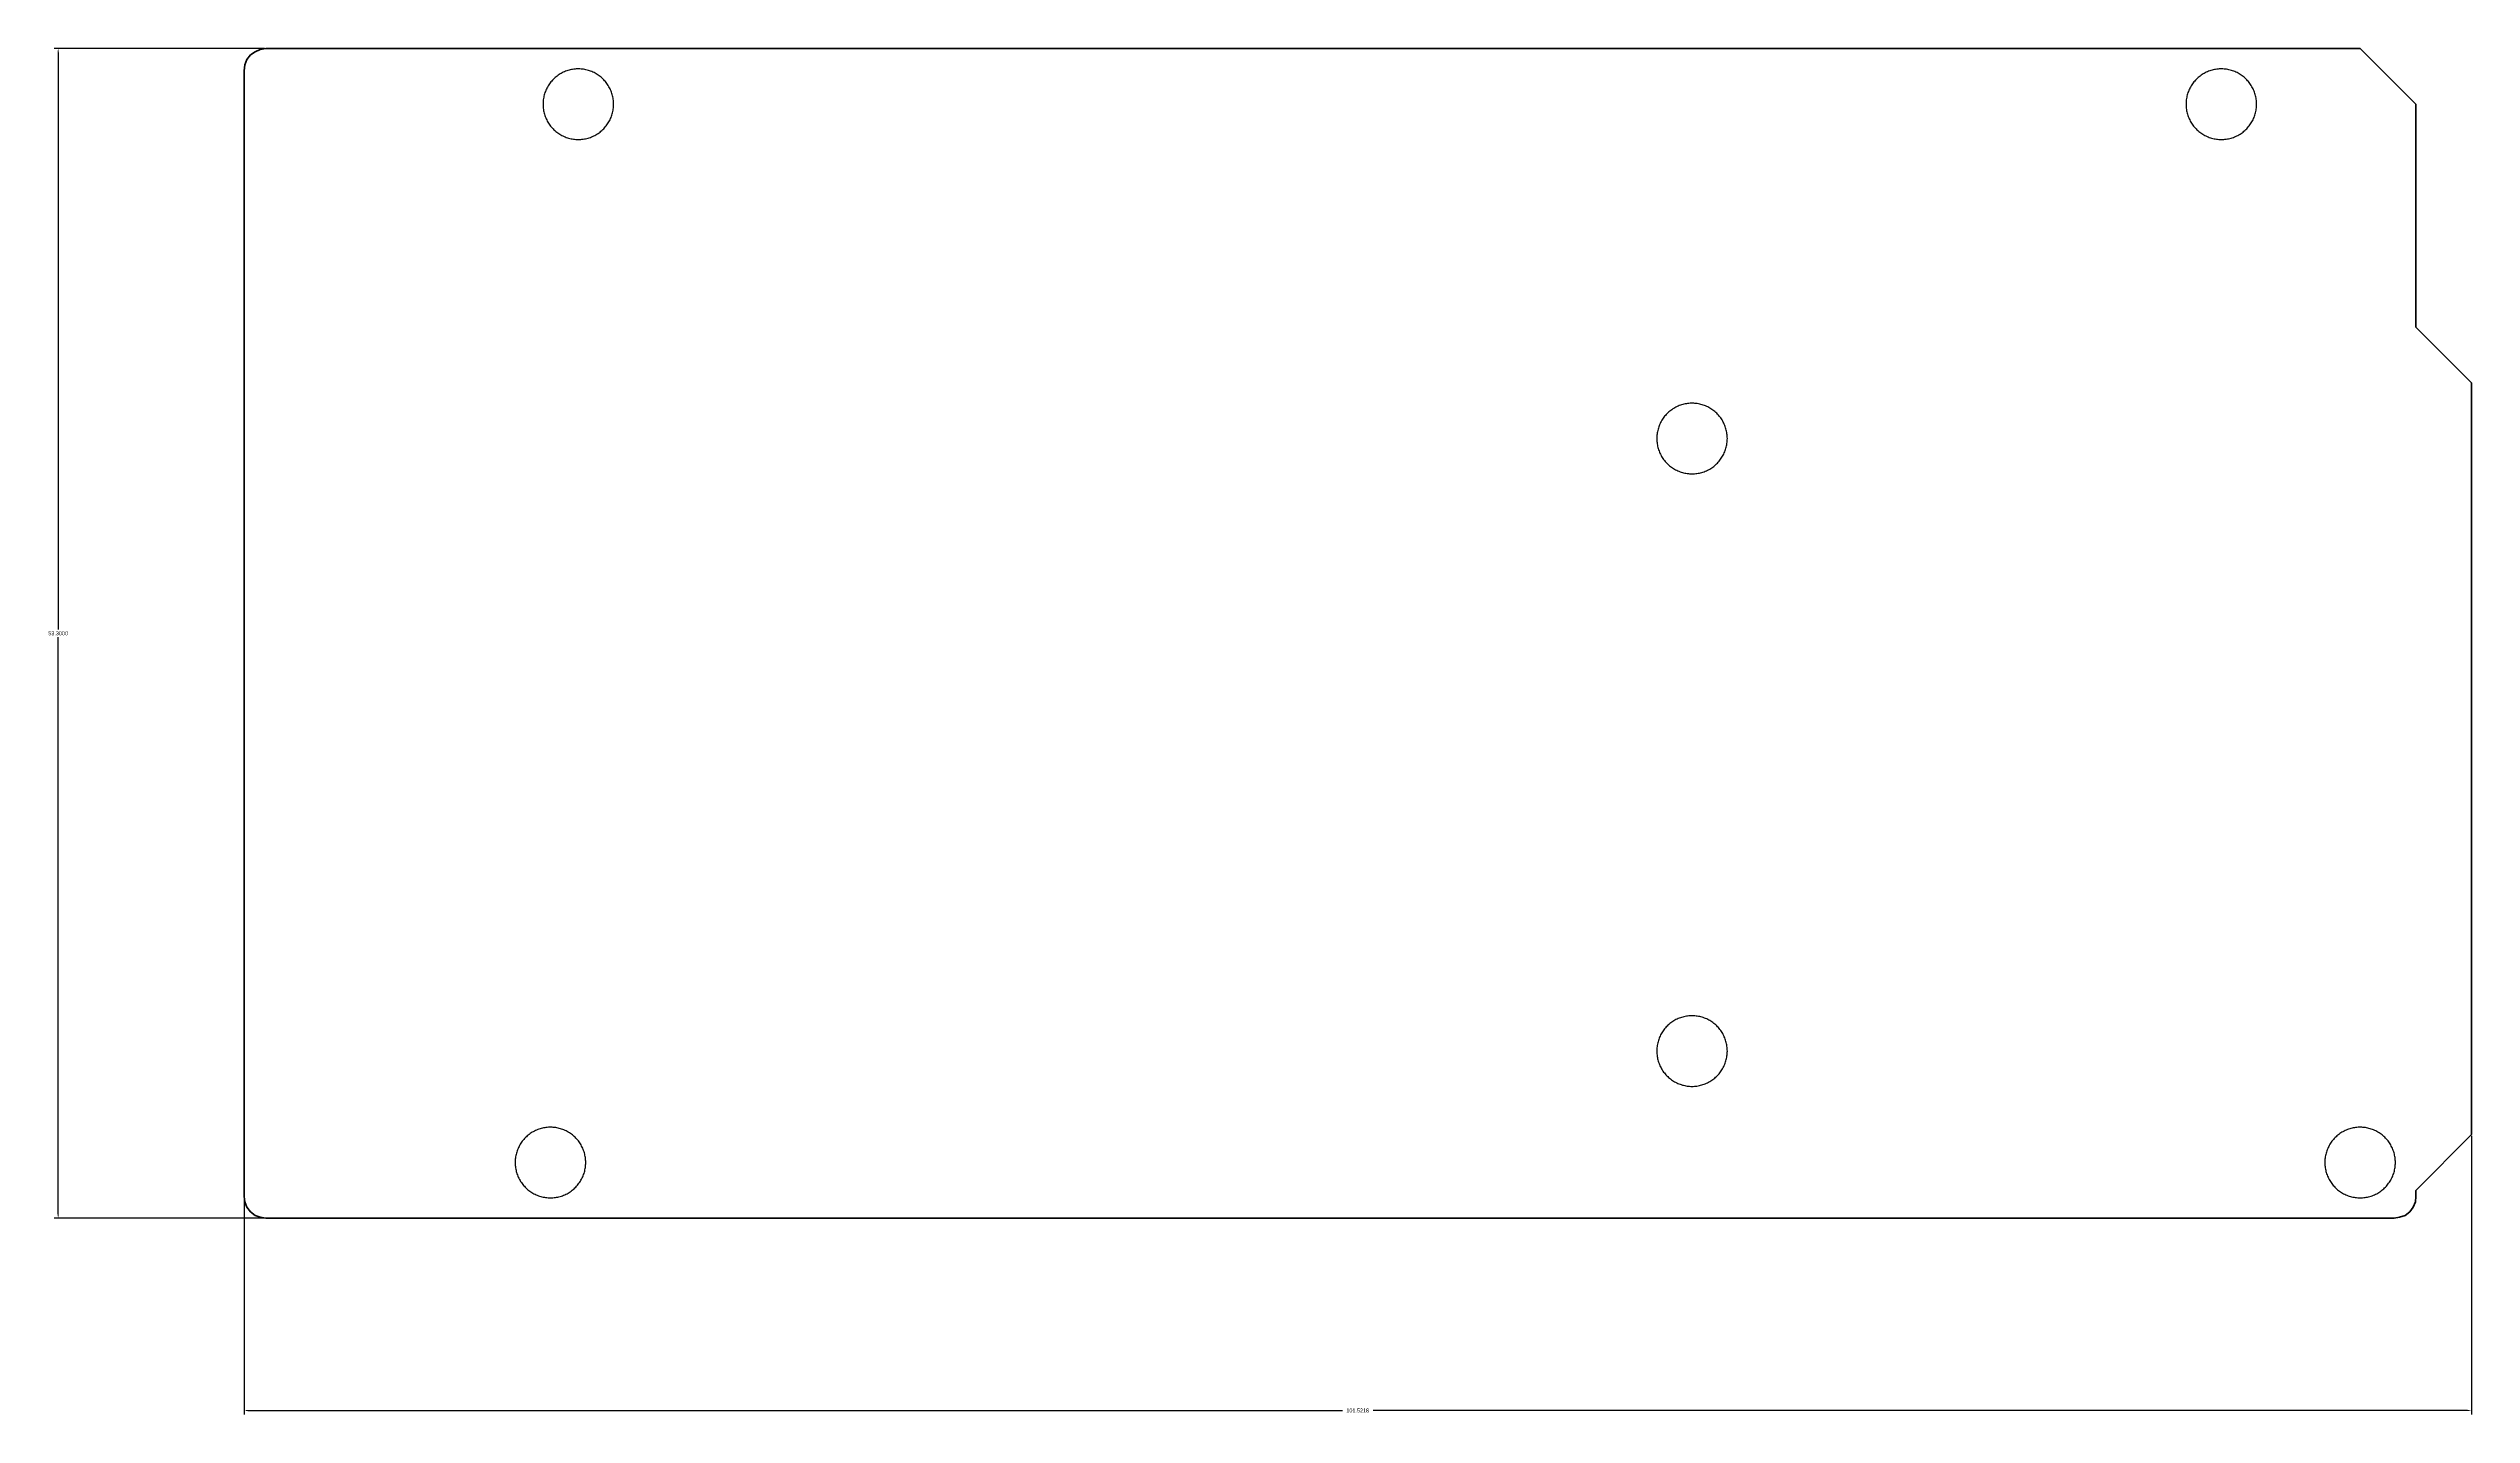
# Model space of a CAD drawing. Header units: millimetres. Extents: x 249 to 421, y 74 to 136.
# Drawn here: x 248.6 to 359, y 73.6 to 135.8 of the extents above; entities that cross this region are included whole.
import ezdxf

# ---------------------------------------------------------------- set-up
doc = ezdxf.new("R2010")
doc.units = ezdxf.units.MM
doc.header["$MEASUREMENT"] = 0
doc.layers.add('Incisione', color=5, linetype='Continuous', true_color=0x1710ff)
doc.layers.add('Taglio', color=22, linetype='Continuous', true_color=0xc0240f)
doc.dimstyles.get("Standard").update_dxf_attribs({"dimtxt": 0.18, "dimasz": 0.18, "dimexe": 0.18, "dimexo": 0.0625, "dimgap": 0.09, "dimtad": 0, "dimtih": 1, "dimtoh": 1, "dimdec": 4, "dimzin": 0, "dimdsep": 46, "dimtxsty": 'Standard', "dimcen": 0.09, "dimadec": 0, "dimazin": 0, "dimtfac": 1, "dimtdec": 4, "dimtofl": 0, "dimtmove": 0, "dimatfit": 3, "dimfxl": 1, "dimtolj": 1, "dimtzin": 0, "dimarcsym": 0})

# ---------------------------------------------------------------- blocks, each defined once
blk = doc.blocks.new('*D1')
at = {"layer": 'Defpoints', "color": 0}
for p in [(249.03, 135.84), (258.5, 135.84), (258.5, 82.54)]:
    blk.add_point(p, dxfattribs=at)
at = {"layer": 'Incisione', "color": 0, "lineweight": -2}
for p, q in [((258.43, 135.84), (248.85, 135.84)), ((249.03, 135.66), (249.03, 109.37)), ((249.03, 82.72), (249.03, 109.01)), ((258.43, 82.54), (248.85, 82.54))]:
    blk.add_line(p, q, dxfattribs=at)
at = {"layer": 'Incisione', "color": 0}
for points in [[(249.06, 135.66), (249, 135.66), (249.03, 135.84)], [(249, 82.72), (249.06, 82.72), (249.03, 82.54)]]:
    blk.add_solid(points, dxfattribs=at)
at = {"layer": 'Incisione', "color": 0, "insert": (249.03, 109.19), "char_height": 0.18, "attachment_point": 5}
blk.add_mtext('\\A1;53.3000', dxfattribs=at)
blk = doc.blocks.new('*D2')
at = {"layer": 'Defpoints', "color": 0}
for p in [(257.5, 86.35), (359.02, 86.35), (257.5, 73.78)]:
    blk.add_point(p, dxfattribs=at)
at = {"layer": 'Incisione', "color": 0, "lineweight": -2}
for p, q in [((257.5, 86.29), (257.5, 73.6)), ((359.02, 86.29), (359.02, 73.6)), ((257.68, 73.78), (307.57, 73.78)), ((358.84, 73.78), (308.96, 73.78))]:
    blk.add_line(p, q, dxfattribs=at)
at = {"layer": 'Incisione', "color": 0}
for points in [[(257.68, 73.81), (257.68, 73.75), (257.5, 73.78)], [(358.84, 73.75), (358.84, 73.81), (359.02, 73.78)]]:
    blk.add_solid(points, dxfattribs=at)
at = {"layer": 'Incisione', "color": 0, "insert": (308.26, 73.78), "char_height": 0.18, "attachment_point": 5}
blk.add_mtext('\\A1;101.5218', dxfattribs=at)

msp = doc.modelspace()

# ---------------------------------------------------------------- linework, layer by layer
at = {"layer": 'Incisione', "lineweight": 158}
for points in [[(258.24167, 135.7972), (258.49558, 135.83951)], [(258.49558, 135.83951), (353.94469, 135.83951)], [(353.94469, 135.83951), (356.48379, 133.30041)], [(257.5011, 134.82387), (257.54342, 135.09894)], [(257.5011, 83.534), (257.5011, 134.82387)], [(257.54342, 135.09894), (257.62806, 135.33169)], [(257.62806, 135.33169), (257.79733, 135.54328)], [(257.79733, 135.54328), (258.00892, 135.6914)], [(258.00892, 135.6914), (258.24167, 135.7972)], [(356.48379, 133.30041), (356.48379, 123.144)], [(356.48379, 123.144), (359.0229, 120.6049)], [(359.0229, 120.6049), (359.0229, 86.34817)], [(359.0229, 86.34817), (356.48379, 83.80906)], [(257.54342, 83.28009), (257.5011, 83.534)], [(257.62806, 83.04733), (257.54342, 83.28009)], [(257.79733, 82.83574), (257.62806, 83.04733)], [(258.00892, 82.66647), (257.79733, 82.83574)], [(356.20872, 82.83574), (355.99713, 82.66647)], [(356.35684, 83.04733), (356.20872, 82.83574)], [(356.46263, 83.28009), (356.35684, 83.04733)], [(356.48379, 83.534), (356.46263, 83.28009)], [(356.48379, 83.80906), (356.48379, 83.534)], [(258.24167, 82.58183), (258.00892, 82.66647)], [(258.49558, 82.53951), (258.24167, 82.58183)], [(355.48931, 82.53951), (258.49558, 82.53951)], [(355.74322, 82.58183), (355.48931, 82.53951)], [(355.99713, 82.66647), (355.74322, 82.58183)]]:
    msp.add_lwpolyline(points, dxfattribs=at)
at = {"layer": 'Taglio'}
for points in [[(274.34382, 133.30041), (274.34285, 133.35612), (274.33996, 133.41176), (274.33514, 133.46727), (274.3284, 133.52258), (274.31974, 133.57762), (274.30919, 133.63233), (274.29675, 133.68664), (274.28243, 133.74049), (274.26626, 133.79381), (274.24824, 133.84653), (274.22842, 133.8986), (274.2068, 133.94996), (274.18341, 134.00053), (274.15829, 134.05026), (274.13146, 134.09909), (274.10295, 134.14697), (274.0728, 134.19382), (274.04105, 134.23961), (274.00773, 134.28426), (273.97288, 134.32774), (273.93655, 134.36998), (273.89878, 134.41094), (273.85961, 134.45057), (273.81909, 134.48881), (273.77727, 134.52563), (273.7342, 134.56097), (273.68993, 134.59481), (273.64451, 134.62709), (273.59801, 134.65778), (273.55047, 134.68683), (273.50195, 134.71423), (273.45251, 134.73992), (273.40221, 134.76389), (273.35111, 134.7861), (273.29927, 134.80653), (273.24676, 134.82515), (273.19363, 134.84194), (273.13995, 134.85687), (273.08579, 134.86994), (273.03121, 134.88113), (272.97627, 134.89042), (272.92104, 134.8978), (272.86559, 134.90326), (272.80999, 134.90679), (272.75429, 134.9084), (272.69858, 134.90808), (272.6429, 134.90583), (272.58734, 134.90165), (272.53196, 134.89555), (272.47682, 134.88753), (272.42199, 134.87761), (272.36754, 134.8658), (272.31354, 134.8521), (272.26003, 134.83654), (272.2071, 134.81914), (272.15481, 134.79992), (272.10321, 134.77889), (272.05237, 134.75609), (272.00235, 134.73155), (271.95321, 134.70528), (271.90501, 134.67733), (271.85781, 134.64773), (271.81166, 134.6165), (271.76662, 134.5837), (271.72275, 134.54936), (271.68009, 134.51352), (271.6387, 134.47622), (271.59862, 134.43751), (271.55991, 134.39743), (271.52261, 134.35604), (271.48677, 134.31338), (271.45243, 134.26951), (271.41963, 134.22447), (271.3884, 134.17832), (271.3588, 134.13112), (271.33085, 134.08292), (271.30458, 134.03378), (271.28004, 133.98376), (271.25724, 133.93292), (271.23621, 133.88132), (271.21699, 133.82903), (271.19959, 133.7761), (271.18403, 133.72259), (271.17033, 133.66859), (271.15852, 133.61414), (271.1486, 133.55931), (271.14058, 133.50417), (271.13448, 133.44879), (271.1303, 133.39323), (271.12805, 133.33755), (271.12773, 133.28184), (271.12934, 133.22614), (271.13287, 133.17054), (271.13833, 133.11509), (271.14571, 133.05986), (271.155, 133.00492), (271.16619, 132.95034), (271.17926, 132.89618), (271.19419, 132.8425), (271.21098, 132.78937), (271.2296, 132.73686), (271.25003, 132.68502), (271.27224, 132.63392), (271.29621, 132.58362), (271.3219, 132.53418), (271.3493, 132.48566), (271.37835, 132.43812), (271.40904, 132.39162), (271.44132, 132.3462), (271.47516, 132.30193), (271.5105, 132.25886), (271.54732, 132.21704), (271.58556, 132.17652), (271.62519, 132.13735), (271.66615, 132.09958), (271.70839, 132.06325), (271.75187, 132.0284), (271.79652, 131.99508), (271.84231, 131.96333), (271.88916, 131.93318), (271.93704, 131.90467), (271.98587, 131.87784), (272.0356, 131.85272), (272.08617, 131.82933), (272.13753, 131.80771), (272.1896, 131.78789), (272.24232, 131.76987), (272.29564, 131.7537), (272.34949, 131.73938), (272.4038, 131.72694), (272.45851, 131.71639), (272.51355, 131.70773), (272.56886, 131.70099), (272.62437, 131.69617), (272.68001, 131.69328), (272.73572, 131.69231)], [(349.22619, 133.30041), (349.22523, 133.35612), (349.22233, 133.41176), (349.21751, 133.46727), (349.21077, 133.52258), (349.20212, 133.57762), (349.19156, 133.63233), (349.17912, 133.68664), (349.1648, 133.74049), (349.14863, 133.79381), (349.13062, 133.84653), (349.11079, 133.8986), (349.08917, 133.94996), (349.06579, 134.00053), (349.04066, 134.05026), (349.01383, 134.09909), (348.98533, 134.14697), (348.95518, 134.19382), (348.92343, 134.23961), (348.89011, 134.28426), (348.85526, 134.32774), (348.81893, 134.36998), (348.78115, 134.41094), (348.74198, 134.45057), (348.70146, 134.48881), (348.65964, 134.52563), (348.61657, 134.56097), (348.5723, 134.59481), (348.52689, 134.62709), (348.48038, 134.65778), (348.43284, 134.68683), (348.38432, 134.71423), (348.33488, 134.73992), (348.28459, 134.76389), (348.23349, 134.7861), (348.18165, 134.80653), (348.12913, 134.82515), (348.076, 134.84194), (348.02233, 134.85687), (347.96816, 134.86994), (347.91358, 134.88113), (347.85864, 134.89042), (347.80342, 134.8978), (347.74797, 134.90326), (347.69236, 134.90679), (347.63667, 134.9084), (347.58095, 134.90808), (347.52528, 134.90583), (347.46972, 134.90165), (347.41433, 134.89555), (347.3592, 134.88753), (347.30437, 134.87761), (347.24992, 134.8658), (347.19591, 134.8521), (347.14241, 134.83654), (347.08948, 134.81914), (347.03718, 134.79992), (346.98558, 134.77889), (346.93474, 134.75609), (346.88472, 134.73155), (346.83559, 134.70528), (346.78739, 134.67733), (346.74018, 134.64773), (346.69404, 134.6165), (346.649, 134.5837), (346.60512, 134.54936), (346.56246, 134.51352), (346.52107, 134.47622), (346.481, 134.43751), (346.44229, 134.39743), (346.40499, 134.35604), (346.36915, 134.31338), (346.3348, 134.26951), (346.302, 134.22447), (346.27078, 134.17832), (346.24117, 134.13112), (346.21322, 134.08292), (346.18696, 134.03378), (346.16241, 133.98376), (346.13961, 133.93292), (346.11859, 133.88132), (346.09936, 133.82903), (346.08196, 133.7761), (346.0664, 133.72259), (346.05271, 133.66859), (346.04089, 133.61414), (346.03097, 133.55931), (346.02296, 133.50417), (346.01685, 133.44879), (346.01268, 133.39323), (346.01042, 133.33755), (346.0101, 133.28184), (346.01171, 133.22614), (346.01525, 133.17054), (346.02071, 133.11509), (346.02809, 133.05986), (346.03738, 133.00492), (346.04856, 132.95034), (346.06163, 132.89618), (346.07657, 132.8425), (346.09336, 132.78937), (346.11198, 132.73686), (346.1324, 132.68502), (346.15461, 132.63392), (346.17858, 132.58362), (346.20428, 132.53418), (346.23167, 132.48566), (346.26073, 132.43812), (346.29142, 132.39162), (346.3237, 132.3462), (346.35753, 132.30193), (346.39288, 132.25886), (346.42969, 132.21704), (346.46794, 132.17652), (346.50756, 132.13735), (346.54852, 132.09958), (346.59076, 132.06325), (346.63424, 132.0284), (346.6789, 131.99508), (346.72468, 131.96333), (346.77154, 131.93318), (346.81941, 131.90467), (346.86824, 131.87784), (346.91798, 131.85272), (346.96855, 131.82933), (347.0199, 131.80771), (347.07197, 131.78789), (347.1247, 131.76987), (347.17802, 131.7537), (347.23186, 131.73938), (347.28617, 131.72694), (347.34088, 131.71639), (347.39592, 131.70773), (347.45123, 131.70099), (347.50674, 131.69617), (347.56238, 131.69328), (347.61809, 131.69231)], [(272.73572, 131.69231), (272.79184, 131.69329), (272.84789, 131.69623), (272.90381, 131.70112), (272.95952, 131.70796), (273.01496, 131.71674), (273.07006, 131.72745), (273.12475, 131.74008), (273.17897, 131.75461), (273.23265, 131.77102), (273.28572, 131.78929), (273.33812, 131.80941), (273.38979, 131.83134), (273.44066, 131.85506), (273.49068, 131.88054), (273.53977, 131.90776), (273.58788, 131.93667), (273.63496, 131.96724), (273.68094, 131.99943), (273.72576, 132.03321), (273.76939, 132.06854), (273.81175, 132.10536), (273.8528, 132.14364), (273.89249, 132.18333), (273.93077, 132.22438), (273.96759, 132.26674), (274.00292, 132.31037), (274.0367, 132.35519), (274.06889, 132.40117), (274.09946, 132.44825), (274.12837, 132.49636), (274.15559, 132.54545), (274.18107, 132.59547), (274.20479, 132.64634), (274.22672, 132.69801), (274.24684, 132.75041), (274.26511, 132.80348), (274.28152, 132.85716), (274.29605, 132.91138), (274.30868, 132.96607), (274.31939, 133.02117), (274.32817, 133.07661), (274.33501, 133.13232), (274.3399, 133.18824), (274.34284, 133.24429), (274.34382, 133.30041)], [(347.61809, 131.69231), (347.67422, 131.69329), (347.73027, 131.69623), (347.78619, 131.70112), (347.8419, 131.70796), (347.89734, 131.71674), (347.95244, 131.72745), (348.00713, 131.74008), (348.06135, 131.75461), (348.11502, 131.77102), (348.1681, 131.78929), (348.2205, 131.80941), (348.27217, 131.83134), (348.32304, 131.85506), (348.37305, 131.88054), (348.42214, 131.90776), (348.47026, 131.93667), (348.51733, 131.96724), (348.56331, 131.99943), (348.60814, 132.03321), (348.65176, 132.06854), (348.69412, 132.10536), (348.73517, 132.14364), (348.77486, 132.18333), (348.81314, 132.22438), (348.84997, 132.26674), (348.88529, 132.31037), (348.91907, 132.35519), (348.95127, 132.40117), (348.98184, 132.44825), (349.01075, 132.49636), (349.03796, 132.54545), (349.06344, 132.59547), (349.08716, 132.64634), (349.1091, 132.69801), (349.12921, 132.75041), (349.14749, 132.80348), (349.1639, 132.85716), (349.17842, 132.91138), (349.19105, 132.96607), (349.20176, 133.02117), (349.21054, 133.07661), (349.21738, 133.13232), (349.22227, 133.18824), (349.22521, 133.24429), (349.22619, 133.30041)], [(325.10471, 118.06579), (325.10375, 118.1215), (325.10086, 118.17715), (325.09603, 118.23265), (325.08929, 118.28796), (325.08064, 118.343), (325.07009, 118.39771), (325.05764, 118.45202), (325.04333, 118.50587), (325.02715, 118.55919), (325.00914, 118.61192), (324.98931, 118.66399), (324.9677, 118.71534), (324.94431, 118.76591), (324.91919, 118.81564), (324.89236, 118.86448), (324.86385, 118.91235), (324.8337, 118.95921), (324.80195, 119.00499), (324.76863, 119.04965), (324.73378, 119.09312), (324.69745, 119.13536), (324.65968, 119.17632), (324.6205, 119.21595), (324.57999, 119.25419), (324.53817, 119.29101), (324.4951, 119.32636), (324.45083, 119.36019), (324.40541, 119.39247), (324.35891, 119.42316), (324.31137, 119.45222), (324.26285, 119.47961), (324.21341, 119.5053), (324.16311, 119.52927), (324.11201, 119.55148), (324.06017, 119.57191), (324.00766, 119.59053), (323.95453, 119.60732), (323.90085, 119.62226), (323.84669, 119.63533), (323.7921, 119.64651), (323.73717, 119.6558), (323.68194, 119.66318), (323.62649, 119.66864), (323.57088, 119.67218), (323.51519, 119.67379), (323.45947, 119.67346), (323.4038, 119.67121), (323.34824, 119.66703), (323.29286, 119.66093), (323.23772, 119.65291), (323.18289, 119.64299), (323.12844, 119.63118), (323.07443, 119.61748), (323.02093, 119.60193), (322.968, 119.58453), (322.9157, 119.5653), (322.86411, 119.54428), (322.81327, 119.52148), (322.76325, 119.49693), (322.71411, 119.47066), (322.66591, 119.44271), (322.61871, 119.41311), (322.57256, 119.38189), (322.52752, 119.34908), (322.48365, 119.31474), (322.44099, 119.2789), (322.39959, 119.2416), (322.35952, 119.20289), (322.32081, 119.16282), (322.28351, 119.12142), (322.24767, 119.07877), (322.21333, 119.03489), (322.18052, 118.98985), (322.1493, 118.9437), (322.1197, 118.8965), (322.09175, 118.8483), (322.06548, 118.79916), (322.04093, 118.74914), (322.01813, 118.6983), (321.99711, 118.64671), (321.97788, 118.59441), (321.96048, 118.54148), (321.94493, 118.48798), (321.93123, 118.43397), (321.91942, 118.37952), (321.9095, 118.32469), (321.90148, 118.26955), (321.89538, 118.21417), (321.8912, 118.15861), (321.88895, 118.10294), (321.88863, 118.04722), (321.89023, 117.99153), (321.89377, 117.93592), (321.89923, 117.88047), (321.90661, 117.82524), (321.9159, 117.77031), (321.92708, 117.71572), (321.94015, 117.66156), (321.95509, 117.60788), (321.97188, 117.55475), (321.9905, 117.50224), (322.01093, 117.4504), (322.03314, 117.3993), (322.05711, 117.349), (322.0828, 117.29956), (322.11019, 117.25105), (322.13925, 117.2035), (322.16994, 117.157), (322.20222, 117.11158), (322.23605, 117.06732), (322.2714, 117.02424), (322.30822, 116.98242), (322.34646, 116.94191), (322.38609, 116.90274), (322.42705, 116.86496), (322.46929, 116.82863), (322.51276, 116.79378), (322.55742, 116.76046), (322.6032, 116.72871), (322.65006, 116.69856), (322.69793, 116.67005), (322.74677, 116.64322), (322.7965, 116.6181), (322.84707, 116.59472), (322.89842, 116.5731), (322.95049, 116.55327), (323.00322, 116.53526), (323.05654, 116.51908), (323.11039, 116.50477), (323.1647, 116.49232), (323.21941, 116.48177), (323.27445, 116.47312), (323.32976, 116.46638), (323.38526, 116.46156), (323.44091, 116.45866), (323.49662, 116.4577)], [(323.49662, 116.4577), (323.55274, 116.45867), (323.60879, 116.46161), (323.66471, 116.4665), (323.72042, 116.47335), (323.77586, 116.48213), (323.83096, 116.49284), (323.88565, 116.50546), (323.93987, 116.51999), (323.99355, 116.5364), (324.04662, 116.55468), (324.09902, 116.57479), (324.15069, 116.59672), (324.20156, 116.62044), (324.25157, 116.64593), (324.30067, 116.67314), (324.34878, 116.70205), (324.39585, 116.73262), (324.44183, 116.76481), (324.48666, 116.79859), (324.53028, 116.83392), (324.57264, 116.87074), (324.6137, 116.90902), (324.65339, 116.94871), (324.69167, 116.98977), (324.72849, 117.03213), (324.76382, 117.07575), (324.7976, 117.12058), (324.82979, 117.16656), (324.86036, 117.21363), (324.88927, 117.26174), (324.91648, 117.31084), (324.94197, 117.36085), (324.96569, 117.41172), (324.98762, 117.46339), (325.00773, 117.51579), (325.02601, 117.56886), (325.04242, 117.62254), (325.05695, 117.67676), (325.06957, 117.73145), (325.08028, 117.78655), (325.08907, 117.84199), (325.09591, 117.8977), (325.1008, 117.95362), (325.10374, 118.00967), (325.10471, 118.06579)], [(325.10471, 90.15682), (325.10375, 90.21253), (325.10086, 90.26817), (325.09603, 90.32368), (325.08929, 90.37899), (325.08064, 90.43403), (325.07009, 90.48874), (325.05764, 90.54305), (325.04333, 90.5969), (325.02715, 90.65022), (325.00914, 90.70294), (324.98931, 90.75501), (324.9677, 90.80637), (324.94431, 90.85694), (324.91919, 90.90667), (324.89236, 90.9555), (324.86385, 91.00338), (324.8337, 91.05023), (324.80195, 91.09602), (324.76863, 91.14067), (324.73378, 91.18415), (324.69745, 91.22639), (324.65968, 91.26735), (324.6205, 91.30698), (324.57999, 91.34522), (324.53817, 91.38204), (324.4951, 91.41739), (324.45083, 91.45122), (324.40541, 91.4835), (324.35891, 91.51419), (324.31137, 91.54324), (324.26285, 91.57064), (324.21341, 91.59633), (324.16311, 91.6203), (324.11201, 91.64251), (324.06017, 91.66294), (324.00766, 91.68156), (323.95453, 91.69835), (323.90085, 91.71328), (323.84669, 91.72635), (323.7921, 91.73754), (323.73717, 91.74683), (323.68194, 91.75421), (323.62649, 91.75967), (323.57088, 91.7632), (323.51519, 91.76481), (323.45947, 91.76449), (323.4038, 91.76224), (323.34824, 91.75806), (323.29286, 91.75196), (323.23772, 91.74394), (323.18289, 91.73402), (323.12844, 91.72221), (323.07443, 91.70851), (323.02093, 91.69296), (322.968, 91.67555), (322.9157, 91.65633), (322.86411, 91.6353), (322.81327, 91.61251), (322.76325, 91.58796), (322.71411, 91.56169), (322.66591, 91.53374), (322.61871, 91.50414), (322.57256, 91.47291), (322.52752, 91.44011), (322.48365, 91.40577), (322.44099, 91.36993), (322.39959, 91.33263), (322.35952, 91.29392), (322.32081, 91.25384), (322.28351, 91.21245), (322.24767, 91.16979), (322.21333, 91.12592), (322.18052, 91.08088), (322.1493, 91.03473), (322.1197, 90.98753), (322.09175, 90.93933), (322.06548, 90.89019), (322.04093, 90.84017), (322.01813, 90.78933), (321.99711, 90.73773), (321.97788, 90.68544), (321.96048, 90.63251), (321.94493, 90.57901), (321.93123, 90.525), (321.91942, 90.47055), (321.9095, 90.41572), (321.90148, 90.36058), (321.89538, 90.3052), (321.8912, 90.24964), (321.88895, 90.19397), (321.88863, 90.13825), (321.89023, 90.08255), (321.89377, 90.02695), (321.89923, 89.9715), (321.90661, 89.91627), (321.9159, 89.86133), (321.92708, 89.80675), (321.94015, 89.75259), (321.95509, 89.69891), (321.97188, 89.64578), (321.9905, 89.59327), (322.01093, 89.54143), (322.03314, 89.49033), (322.05711, 89.44003), (322.0828, 89.39059), (322.11019, 89.34207), (322.13925, 89.29453), (322.16994, 89.24803), (322.20222, 89.20261), (322.23605, 89.15834), (322.2714, 89.11527), (322.30822, 89.07345), (322.34646, 89.03293), (322.38609, 88.99376), (322.42705, 88.95599), (322.46929, 88.91966), (322.51276, 88.88481), (322.55742, 88.85149), (322.6032, 88.81974), (322.65006, 88.78959), (322.69793, 88.76108), (322.74677, 88.73425), (322.7965, 88.70913), (322.84707, 88.68574), (322.89842, 88.66412), (322.95049, 88.6443), (323.00322, 88.62629), (323.05654, 88.61011), (323.11039, 88.59579), (323.1647, 88.58335), (323.21941, 88.5728), (323.27445, 88.56414), (323.32976, 88.5574), (323.38526, 88.55258), (323.44091, 88.54969), (323.49662, 88.54872)], [(323.49662, 88.54872), (323.55274, 88.5497), (323.60879, 88.55264), (323.66471, 88.55753), (323.72042, 88.56437), (323.77586, 88.57315), (323.83096, 88.58386), (323.88565, 88.59649), (323.93987, 88.61102), (323.99355, 88.62743), (324.04662, 88.6457), (324.09902, 88.66582), (324.15069, 88.68775), (324.20156, 88.71147), (324.25157, 88.73696), (324.30067, 88.76417), (324.34878, 88.79308), (324.39585, 88.82365), (324.44183, 88.85584), (324.48666, 88.88962), (324.53028, 88.92495), (324.57264, 88.96177), (324.6137, 89.00005), (324.65339, 89.03974), (324.69167, 89.08079), (324.72849, 89.12316), (324.76382, 89.16678), (324.7976, 89.21161), (324.82979, 89.25758), (324.86036, 89.30466), (324.88927, 89.35277), (324.91648, 89.40187), (324.94197, 89.45188), (324.96569, 89.50275), (324.98762, 89.55442), (325.00773, 89.60682), (325.02601, 89.65989), (325.04242, 89.71357), (325.05695, 89.76779), (325.06957, 89.82248), (325.08028, 89.87758), (325.08907, 89.93302), (325.09591, 89.98873), (325.1008, 90.04465), (325.10374, 90.1007), (325.10471, 90.15682)], [(273.07427, 85.07862), (273.0733, 85.13433), (273.07041, 85.18997), (273.06559, 85.24548), (273.05885, 85.30079), (273.05019, 85.35583), (273.03964, 85.41054), (273.0272, 85.46485), (273.01288, 85.51869), (272.9967, 85.57201), (272.97869, 85.62474), (272.95887, 85.67681), (272.93725, 85.72816), (272.91386, 85.77873), (272.88874, 85.82847), (272.86191, 85.8773), (272.8334, 85.92517), (272.80325, 85.97203), (272.7715, 86.01781), (272.73818, 86.06247), (272.70333, 86.10595), (272.667, 86.14819), (272.62923, 86.18915), (272.59006, 86.22877), (272.54954, 86.26702), (272.50772, 86.30383), (272.46465, 86.33918), (272.42038, 86.37301), (272.37496, 86.40529), (272.32846, 86.43598), (272.28092, 86.46504), (272.2324, 86.49243), (272.18296, 86.51813), (272.13266, 86.54209), (272.08156, 86.56431), (272.02972, 86.58473), (271.97721, 86.60335), (271.92408, 86.62014), (271.8704, 86.63508), (271.81624, 86.64815), (271.76166, 86.65933), (271.70672, 86.66862), (271.65149, 86.676), (271.59604, 86.68146), (271.54044, 86.685), (271.48474, 86.68661), (271.42902, 86.68629), (271.37335, 86.68403), (271.31779, 86.67986), (271.26241, 86.67375), (271.20727, 86.66574), (271.15244, 86.65582), (271.09799, 86.644), (271.04398, 86.63031), (270.99048, 86.61475), (270.93755, 86.59735), (270.88526, 86.57812), (270.83366, 86.5571), (270.78282, 86.5343), (270.7328, 86.50975), (270.68366, 86.48349), (270.63546, 86.45554), (270.58826, 86.42593), (270.54211, 86.39471), (270.49707, 86.36191), (270.4532, 86.32756), (270.41054, 86.29172), (270.36915, 86.25442), (270.32907, 86.21571), (270.29036, 86.17564), (270.25306, 86.13425), (270.21722, 86.09159), (270.18288, 86.04771), (270.15008, 86.00267), (270.11885, 85.95653), (270.08925, 85.90932), (270.0613, 85.86112), (270.03503, 85.81199), (270.01048, 85.76197), (269.98769, 85.71113), (269.96666, 85.65953), (269.94744, 85.60723), (269.93003, 85.5543), (269.91448, 85.5008), (269.90078, 85.44679), (269.88897, 85.39234), (269.87905, 85.33751), (269.87103, 85.28238), (269.86493, 85.22699), (269.86075, 85.17143), (269.8585, 85.11576), (269.85818, 85.06004), (269.85979, 85.00435), (269.86332, 84.94874), (269.86878, 84.89329), (269.87616, 84.83807), (269.88545, 84.78313), (269.89664, 84.72855), (269.90971, 84.67438), (269.92464, 84.6207), (269.94143, 84.56758), (269.96005, 84.51506), (269.98048, 84.46322), (270.00269, 84.41212), (270.02666, 84.36183), (270.05235, 84.31239), (270.07975, 84.26387), (270.1088, 84.21633), (270.13949, 84.16982), (270.17177, 84.12441), (270.2056, 84.08014), (270.24095, 84.03707), (270.27777, 83.99525), (270.31601, 83.95473), (270.35564, 83.91556), (270.3966, 83.87778), (270.43884, 83.84145), (270.48231, 83.8066), (270.52697, 83.77328), (270.57276, 83.74153), (270.61961, 83.71138), (270.66749, 83.68288), (270.71632, 83.65605), (270.76605, 83.63092), (270.81662, 83.60754), (270.86798, 83.58592), (270.92005, 83.56609), (270.97277, 83.54808), (271.02609, 83.53191), (271.07994, 83.51759), (271.13425, 83.50515), (271.18896, 83.49459), (271.244, 83.48594), (271.29931, 83.4792), (271.35482, 83.47438), (271.41046, 83.47148), (271.46617, 83.47052)], [(355.55279, 85.07862), (355.55182, 85.13433), (355.54893, 85.18997), (355.54411, 85.24548), (355.53737, 85.30079), (355.52872, 85.35583), (355.51816, 85.41054), (355.50572, 85.46485), (355.4914, 85.51869), (355.47523, 85.57201), (355.45722, 85.62474), (355.43739, 85.67681), (355.41577, 85.72816), (355.39238, 85.77873), (355.36726, 85.82847), (355.34043, 85.8773), (355.31192, 85.92517), (355.28178, 85.97203), (355.25002, 86.01781), (355.2167, 86.06247), (355.18186, 86.10595), (355.14552, 86.14819), (355.10775, 86.18915), (355.06858, 86.22877), (355.02806, 86.26702), (354.98624, 86.30383), (354.94317, 86.33918), (354.8989, 86.37301), (354.85349, 86.40529), (354.80698, 86.43598), (354.75944, 86.46504), (354.71092, 86.49243), (354.66148, 86.51813), (354.61118, 86.54209), (354.56008, 86.56431), (354.50825, 86.58473), (354.45573, 86.60335), (354.4026, 86.62014), (354.34892, 86.63508), (354.29476, 86.64815), (354.24018, 86.65933), (354.18524, 86.66862), (354.13001, 86.676), (354.07456, 86.68146), (354.01896, 86.685), (353.96326, 86.68661), (353.90755, 86.68629), (353.85188, 86.68403), (353.79631, 86.67986), (353.74093, 86.67375), (353.68579, 86.66574), (353.63097, 86.65582), (353.57652, 86.644), (353.52251, 86.63031), (353.46901, 86.61475), (353.41607, 86.59735), (353.36378, 86.57812), (353.31218, 86.5571), (353.26134, 86.5343), (353.21132, 86.50975), (353.16218, 86.48349), (353.11398, 86.45554), (353.06678, 86.42593), (353.02063, 86.39471), (352.9756, 86.36191), (352.93172, 86.32756), (352.88906, 86.29172), (352.84767, 86.25442), (352.80759, 86.21571), (352.76888, 86.17564), (352.73159, 86.13425), (352.69574, 86.09159), (352.6614, 86.04771), (352.6286, 86.00267), (352.59738, 85.95653), (352.56777, 85.90932), (352.53982, 85.86112), (352.51355, 85.81199), (352.48901, 85.76197), (352.46621, 85.71113), (352.44518, 85.65953), (352.42596, 85.60723), (352.40856, 85.5543), (352.393, 85.5008), (352.37931, 85.44679), (352.36749, 85.39234), (352.35757, 85.33751), (352.34955, 85.28238), (352.34345, 85.22699), (352.33927, 85.17143), (352.33702, 85.11576), (352.3367, 85.06004), (352.33831, 85.00435), (352.34185, 84.94874), (352.34731, 84.89329), (352.35469, 84.83807), (352.36397, 84.78313), (352.37516, 84.72855), (352.38823, 84.67438), (352.40317, 84.6207), (352.41996, 84.56758), (352.43857, 84.51506), (352.459, 84.46322), (352.48121, 84.41212), (352.50518, 84.36183), (352.53088, 84.31239), (352.55827, 84.26387), (352.58733, 84.21633), (352.61801, 84.16982), (352.65029, 84.12441), (352.68413, 84.08014), (352.71947, 84.03707), (352.75629, 83.99525), (352.79454, 83.95473), (352.83416, 83.91556), (352.87512, 83.87778), (352.91736, 83.84145), (352.96084, 83.8066), (353.0055, 83.77328), (353.05128, 83.74153), (353.09814, 83.71138), (353.14601, 83.68288), (353.19484, 83.65605), (353.24457, 83.63092), (353.29515, 83.60754), (353.3465, 83.58592), (353.39857, 83.56609), (353.4513, 83.54808), (353.50461, 83.53191), (353.55846, 83.51759), (353.61277, 83.50515), (353.66748, 83.49459), (353.72252, 83.48594), (353.77783, 83.4792), (353.83334, 83.47438), (353.88898, 83.47148), (353.94469, 83.47052)], [(271.46617, 83.47052), (271.52229, 83.4715), (271.57834, 83.47444), (271.63426, 83.47933), (271.68997, 83.48617), (271.74541, 83.49495), (271.80051, 83.50566), (271.8552, 83.51829), (271.90942, 83.53281), (271.9631, 83.54922), (272.01617, 83.5675), (272.06857, 83.58761), (272.12024, 83.60955), (272.17111, 83.63327), (272.22112, 83.65875), (272.27022, 83.68596), (272.31833, 83.71487), (272.36541, 83.74544), (272.41138, 83.77764), (272.45621, 83.81142), (272.49983, 83.84674), (272.5422, 83.88357), (272.58325, 83.92185), (272.62294, 83.96154), (272.66122, 84.00259), (272.69804, 84.04495), (272.73337, 84.08857), (272.76715, 84.1334), (272.79934, 84.17938), (272.82991, 84.22645), (272.85882, 84.27457), (272.88603, 84.32366), (272.91152, 84.37367), (272.93524, 84.42454), (272.95717, 84.47621), (272.97729, 84.52861), (272.99556, 84.58169), (273.01197, 84.63536), (273.0265, 84.68958), (273.03913, 84.74427), (273.04984, 84.79937), (273.05862, 84.85481), (273.06546, 84.91052), (273.07035, 84.96644), (273.07329, 85.02249), (273.07427, 85.07862)], [(353.94469, 83.47052), (354.00081, 83.4715), (354.05687, 83.47444), (354.11278, 83.47933), (354.1685, 83.48617), (354.22393, 83.49495), (354.27903, 83.50566), (354.33373, 83.51829), (354.38794, 83.53281), (354.44162, 83.54922), (354.49469, 83.5675), (354.5471, 83.58761), (354.59876, 83.60955), (354.64964, 83.63327), (354.69965, 83.65875), (354.74874, 83.68596), (354.79685, 83.71487), (354.84393, 83.74544), (354.88991, 83.77764), (354.93474, 83.81142), (354.97836, 83.84674), (355.02072, 83.88357), (355.06177, 83.92185), (355.10146, 83.96154), (355.13974, 84.00259), (355.17657, 84.04495), (355.21189, 84.08857), (355.24567, 84.1334), (355.27787, 84.17938), (355.30844, 84.22645), (355.33735, 84.27457), (355.36456, 84.32366), (355.39004, 84.37367), (355.41376, 84.42454), (355.43569, 84.47621), (355.45581, 84.52861), (355.47408, 84.58169), (355.49049, 84.63536), (355.50502, 84.68958), (355.51765, 84.74427), (355.52836, 84.79937), (355.53714, 84.85481), (355.54398, 84.91052), (355.54887, 84.96644), (355.55181, 85.02249), (355.55279, 85.07862)]]:
    msp.add_lwpolyline(points, dxfattribs=at)

# ---------------------------------------------------------------- dimensions: what is measured, and where the dimension line sits
at = {"layer": 'Incisione'}
for p1, p2, distance, picture, middle in [((258.49558, 82.53951), (258.49558, 135.83951), 9.46498, '*D1', (249.0306, 109.18951)), ((359.0229, 86.34817), (257.5011, 86.34817), 12.57209, '*D2', (308.262, 73.77608))]:
    dim = msp.add_aligned_dim(p1=p1, p2=p2, distance=distance, dimstyle='Standard', dxfattribs=at)
    dim.commit()
    dim.dimension.update_dxf_attribs({"geometry": picture, "text_midpoint": middle})

doc.saveas('drawing.dxf')
